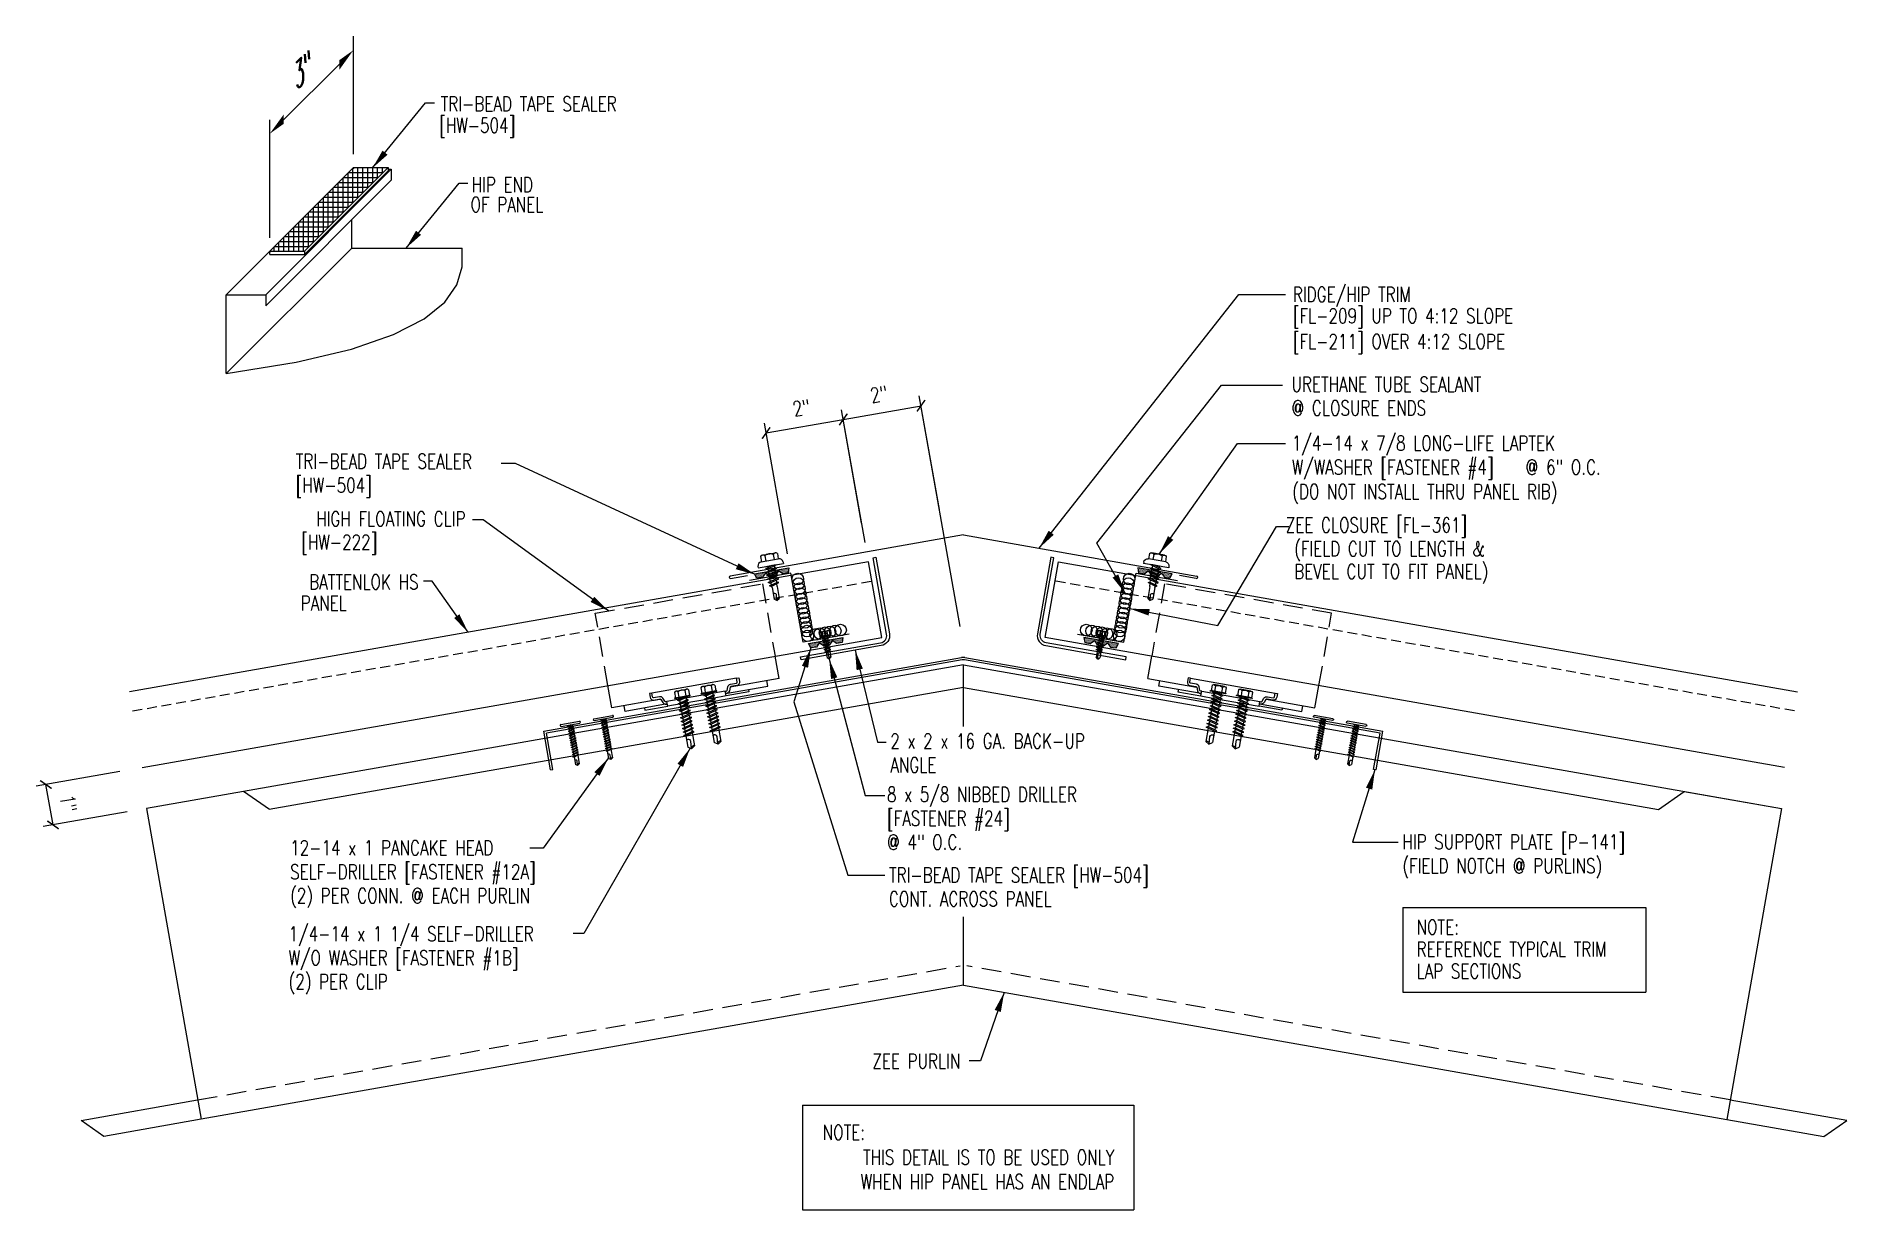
# Model space of a CAD drawing. Header units: inches. Extents: x 0 to 188, y 9 to 98.
# Drawn here: x -0.47 to 45.4, y 8.84 to 38.59 of the extents above; entities outside this region: 3.
import ezdxf
from ezdxf.enums import TextEntityAlignment as Align

# ---------------------------------------------------------------- set-up
doc = ezdxf.new("R2010")
doc.units = ezdxf.units.IN
doc.header["$MEASUREMENT"] = 0
doc.linetypes.add('HIDDEN', pattern=[0.375, 0.25, -0.125])
doc.linetypes.add('HIDDEN2', pattern=[0.1875, 0.125, -0.0625])
for name, color, linetype in [('ANNTEXT', 2, 'Continuous'), ('clip', 5, 'Continuous'), ('CLO', 3, 'Continuous'), ('DIM', 2, 'Continuous'), ('FASTENER', 9, 'Continuous'), ('PANEL', 11, 'Continuous'), ('PURLIN', 1, 'Continuous'), ('SEALANT', 8, 'Continuous'), ('STLA', 12, 'Continuous'), ('TAPE', 8, 'Continuous'), ('TEXT', 2, 'Continuous'), ('TEXT1', 7, 'Continuous'), ('TRIM', 6, 'Continuous')]:
    doc.layers.add(name, color=color, linetype=linetype)
doc.styles.add('DIMTEXT', font='romans.shx', dxfattribs={"width": 0.75})
doc.styles.add('ROMANS', font='ROMANS.SHX', dxfattribs={"width": 0.75, "height": 0.5})
doc.styles.add('TEXT', font='SIMPLEX', dxfattribs={"width": 0.75, "height": 6})
doc.styles.add('TEXT1', font='ROMANS.shx', dxfattribs={"width": 0.75, "height": 0.375})
doc.dimstyles.new('DETAIL', dxfattribs={"dimscale": 4, "dimtxt": 0.375, "dimasz": 0.0625, "dimexe": 0.0625, "dimexo": 0.125, "dimgap": 0.0625, "dimtad": 1, "dimdec": 4, "dimzin": 3, "dimdsep": 46, "dimlunit": 4, "dimtxsty": 'TEXT1', "dimblk": 'ARCHTICK', "dimcen": 0.0625, "dimclrd": 7, "dimclre": 7, "dimclrt": 2, "dimadec": 0, "dimazin": 0, "dimtfac": 0.59375, "dimtdec": 4, "dimtmove": 0, "dimatfit": 3, "dimfxl": 0, "dimfrac": 2, "dimtolj": 1, "dimtzin": 3, "dimarcsym": 0})
doc.dimstyles.new('DETAIL$7', dxfattribs={"dimscale": 4, "dimtxt": 6, "dimasz": 0.125, "dimexe": 0.0625, "dimexo": 0.125, "dimgap": 0.0625, "dimtad": 1, "dimdec": 5, "dimzin": 3, "dimdsep": 46, "dimlunit": 4, "dimtxsty": 'TEXT', "dimblk": 'ARCHTICK', "dimcen": 0.0625, "dimclrd": 7, "dimclre": 7, "dimclrt": 2, "dimadec": 0, "dimazin": 0, "dimtfac": 0.666667, "dimtdec": 5, "dimtmove": 0, "dimatfit": 3, "dimfxl": 0, "dimfrac": 2, "dimtolj": 1, "dimtzin": 3, "dimarcsym": 0})

msp = doc.modelspace()

# ---------------------------------------------------------------- texts
at = {"color": 2, "insert": (0.34468, 19.13856), "char_height": 0.375, "attachment_point": 5, "rotation": 279.992638, "style": 'TEXT1'}
msp.add_mtext('\\A1;1"', dxfattribs=at)
at = {"layer": 'ANNTEXT', "insert": (90.59127, 98.36307), "char_height": 0.72, "attachment_point": 4, "rotation": 10}
msp.add_mtext('\\A1;  ', dxfattribs=at)
at = {"layer": 'ANNTEXT', "char_height": 0.375, "attachment_point": 4, "rotation": 10, "style": 'DIMTEXT'}
for insert in [(187.9874, 70.71853), (188.45838, 70.77477)]:
    msp.add_mtext('\\A1;  ', dxfattribs=dict(at, insert=insert))
at = {"layer": 'TEXT', "style": 'TEXT1', "width": 0.75}
for s, p in [('TRI-BEAD TAPE SEALER', (9.77166, 36.68841)), ('[HW-504]', (9.7353, 36.14493)), ('HIP END ', (10.55699, 34.64042)), ('OF PANEL', (10.53134, 34.13439)), ('RIDGE/HIP TRIM', (31.36237, 31.85935)), ('[FL-209] UP TO 4:12 SLOPE', (31.36237, 31.31445)), ('[FL-211] OVER 4:12 SLOPE', (31.36237, 30.66623)), ('URETHANE TUBE SEALANT', (31.3269, 29.57944, 0)), ('@ CLOSURE ENDS', (31.3269, 28.97944, 0)), ('TRI-BEAD TAPE SEALER', (6.10211, 27.62814)), ('[HW-504]', (6.10211, 27.021)), ('(DO NOT INSTALL THRU PANEL RIB)', (31.34807, 26.85939)), ('  ZEE CLOSURE [FL-361]', (30.79736, 26.01322)), ('(FIELD CUT TO LENGTH &', (31.39514, 25.41222)), ('BEVEL CUT TO FIT PANEL)', (31.39514, 24.83431)), ('2 x 2 x 16 GA. BACK-UP', (21.16448, 20.53742)), ('ANGLE', (21.16448, 19.93027)), ('HIP SUPPORT PLATE [P-141]', (34.13642, 17.98117)), ('TRI-BEAD TAPE SEALER [HW-504]', (21.12958, 17.1415)), ('(FIELD NOTCH @ PURLINS)', (34.13642, 17.37403)), ('CONT. ACROSS PANEL', (21.12958, 16.53436)), ('1/4-14 x 1 1/4 SELF-DRILLER', (5.92221, 15.65186)), ('W/O WASHER [FASTENER #1B]', (5.92221, 15.04472)), ('(2) PER CLIP', (5.92221, 14.43757))]:
    msp.add_text(s, height=0.375, dxfattribs=at).set_placement(p)
for s, p in [('HIGH FLOATING CLIP', (10.40372, 26.17052)), ('[HW-222]', (8.16911, 25.58085)), ('BATTENLOK HS', (9.21453, 24.57003)), ('PANEL', (7.39472, 24.03323)), ('ZEE PURLIN', (22.93767, 12.42308)), ('NOTE:', (20.52377, 10.61812)), ('THIS DETAIL IS TO BE USED ONLY', (26.83742, 9.98617)), ('WHEN HIP PANEL HAS AN ENDLAP', (26.83742, 9.36792))]:
    msp.add_text(s, height=0.375, dxfattribs=at).set_placement(p, align=Align.RIGHT)
at = {"layer": 'TEXT1', "color": 2, "style": 'ROMANS', "oblique": 40, "width": 0.75}
msp.add_text('3"', height=0.5, rotation=45, dxfattribs=at).set_placement((6.11587, 37.2104))

# ---------------------------------------------------------------- blocks, each defined once
blk = doc.blocks.new('_ArchTick')
at = {"color": 0, "linetype": 'ByBlock', "const_width": 0.15}
blk.add_lwpolyline([(-0.5, -0.5), (0.5, 0.5)], dxfattribs=at)
blk = doc.blocks.new('*D13')
at = {"layer": 'DEFPOINTS', "color": 0}
for p in [(19.974, 28.878), (20.611, 25.264), (18.645, 24.979)]:
    blk.add_point(p, dxfattribs=at)
at = {"layer": 'DIM', "color": 7, "lineweight": -2}
for p, q in [((20.525, 25.756), (19.931, 29.124)), ((18.559, 25.471), (17.975, 28.78)), ((18.019, 28.533), (19.974, 28.878))]:
    blk.add_line(p, q, dxfattribs=at)
at = {"layer": 'DIM', "color": 7, "lineweight": -2, "xscale": 0.25, "yscale": 0.25, "zscale": 0.25}
for p, rotation in [((19.974, 28.878), 10), ((18.019, 28.533), 190)]:
    blk.add_blockref('_ArchTick', p, dxfattribs=dict(at, rotation=rotation))
at = {"layer": 'DIM', "color": 2, "insert": (18.913, 29.172), "char_height": 0.375, "attachment_point": 5, "rotation": 10, "style": 'TEXT1'}
blk.add_mtext('\\A1;2"', dxfattribs=at)
blk = doc.blocks.new('sd3')
at = {"layer": 'FASTENER'}
for p, q in [((-0.24, 0.082), (0.24, 0.082)), ((-0.24, 0.037), (0.24, 0.037)), ((-0.078, 0.008), (0.023, 0.037)), ((-0.058, -0.003), (-0.078, 0.008)), ((-0.058, -0.003), (0.08, 0.036)), ((-0.048, 0.037), (-0.048, 0.017)), ((0.05, 0.027), (0.05, -0.016)), ((-0.078, -0.052), (0.06, -0.013)), ((-0.058, -0.064), (-0.078, -0.052)), ((-0.078, -0.112), (0.06, -0.073)), ((-0.058, -0.124), (-0.078, -0.112)), ((-0.078, -0.172), (0.06, -0.133)), ((-0.058, -0.184), (-0.078, -0.172)), ((-0.078, -0.232), (0.06, -0.193)), ((-0.058, -0.244), (-0.078, -0.232)), ((-0.078, -0.292), (0.06, -0.253)), ((-0.058, -0.304), (-0.078, -0.292)), ((-0.078, -0.353), (0.06, -0.313)), ((-0.058, -0.364), (-0.078, -0.353)), ((-0.078, -0.413), (0.06, -0.373)), ((-0.058, -0.424), (-0.078, -0.413)), ((-0.078, -0.473), (0.06, -0.433)), ((-0.058, -0.064), (0.08, -0.024)), ((-0.058, -0.124), (0.08, -0.084)), ((-0.058, -0.184), (0.08, -0.144)), ((-0.058, -0.244), (0.08, -0.204)), ((-0.058, -0.304), (0.08, -0.264)), ((-0.058, -0.364), (0.08, -0.325)), ((-0.058, -0.424), (0.08, -0.385)), ((-0.058, -0.484), (0.08, -0.445)), ((-0.048, -0.001), (-0.048, -0.044)), ((-0.048, -0.061), (-0.048, -0.104)), ((-0.048, -0.121), (-0.048, -0.164)), ((-0.048, -0.181), (-0.048, -0.224)), ((-0.048, -0.241), (-0.048, -0.284)), ((-0.048, -0.301), (-0.048, -0.344)), ((-0.048, -0.361), (-0.048, -0.404)), ((-0.048, -0.421), (-0.048, -0.464)), ((0.05, -0.033), (0.05, -0.076)), ((0.05, -0.093), (0.05, -0.136)), ((0.05, -0.153), (0.05, -0.196)), ((0.05, -0.213), (0.05, -0.256)), ((0.05, -0.273), (0.05, -0.316)), ((0.05, -0.333), (0.05, -0.376)), ((0.05, -0.393), (0.05, -0.436)), ((0.05, -0.453), (0.05, -0.496)), ((0.08, -0.024), (0.06, -0.013)), ((0.08, -0.084), (0.06, -0.073)), ((0.08, -0.144), (0.06, -0.133)), ((0.08, -0.204), (0.06, -0.193)), ((0.08, -0.264), (0.06, -0.253)), ((0.08, -0.325), (0.06, -0.313)), ((0.08, -0.385), (0.06, -0.373)), ((0.08, -0.445), (0.06, -0.433)), ((-0.058, -0.484), (-0.078, -0.473)), ((-0.078, -0.533), (0.06, -0.493)), ((-0.058, -0.544), (-0.078, -0.533)), ((-0.078, -0.593), (0.06, -0.553)), ((-0.058, -0.604), (-0.078, -0.593)), ((-0.078, -0.653), (0.06, -0.614)), ((-0.058, -0.664), (-0.078, -0.653)), ((-0.078, -0.713), (0.06, -0.674)), ((-0.058, -0.724), (-0.078, -0.713)), ((-0.078, -0.773), (0.06, -0.734)), ((-0.058, -0.785), (-0.078, -0.773)), ((-0.058, -0.544), (0.08, -0.505)), ((-0.058, -0.604), (0.08, -0.565)), ((-0.058, -0.664), (0.08, -0.625)), ((-0.058, -0.724), (0.08, -0.685)), ((-0.058, -0.785), (0.08, -0.745)), ((-0.048, -0.481), (-0.048, -0.524)), ((-0.048, -0.541), (-0.048, -0.584)), ((-0.048, -0.601), (-0.048, -0.644)), ((-0.048, -0.662), (-0.048, -0.704)), ((-0.048, -0.722), (-0.048, -0.765)), ((-0.048, -0.782), (-0.048, -0.977)), ((0, -1.003), (0.009, -0.896)), ((0.05, -0.513), (0.05, -0.556)), ((0.05, -0.573), (0.05, -0.616)), ((0.05, -0.634), (0.05, -0.676)), ((0.05, -0.694), (0.05, -0.737)), ((0.05, -0.754), (0.05, -0.977)), ((0.08, -0.505), (0.06, -0.493)), ((0.08, -0.565), (0.06, -0.553)), ((0.08, -0.625), (0.06, -0.614)), ((0.08, -0.685), (0.06, -0.674)), ((0.08, -0.745), (0.06, -0.734)), ((0.001, -1.011), (-0.048, -0.977)), ((0.001, -1.011), (0.05, -0.977))]:
    blk.add_line(p, q, dxfattribs=at)
for centre, radius, start, end in [((-0.238, 0.06), 0.0227, 94.6639, 265.3361), ((0.238, 0.06), 0.0227, 274.6639, 85.3361), ((-0.025, -0.903), 0.0349, 11.1445, 130.906), ((0.032, -1.003), 0.032, 55.4585, 194.8454)]:
    blk.add_arc(centre, radius, start, end, dxfattribs=at)
blk = doc.blocks.new('*X8')
at = {"color": 0}
for p, q in [((-0.434, 0.135), (-0.434, 0.135)), ((-0.434, 0.123), (-0.434, 0.123)), ((-0.422, 0.141), (-0.422, 0.141)), ((-0.422, 0.129), (-0.422, 0.129)), ((-0.422, 0.117), (-0.422, 0.117)), ((-0.422, 0.105), (-0.422, 0.105)), ((-0.422, 0.094), (-0.422, 0.094)), ((-0.422, 0.082), (-0.422, 0.082)), ((-0.41, 0.135), (-0.41, 0.135)), ((-0.41, 0.123), (-0.41, 0.123)), ((-0.41, 0.111), (-0.41, 0.111)), ((-0.41, 0.1), (-0.41, 0.1)), ((-0.41, 0.088), (-0.41, 0.088)), ((-0.41, 0.076), (-0.41, 0.076)), ((-0.41, 0.064), (-0.41, 0.064)), ((-0.41, 0.053), (-0.41, 0.053)), ((-0.41, 0.041), (-0.41, 0.041)), ((-0.398, 0.141), (-0.398, 0.141)), ((-0.398, 0.129), (-0.398, 0.129)), ((-0.398, 0.117), (-0.398, 0.117)), ((-0.398, 0.105), (-0.398, 0.105)), ((-0.398, 0.094), (-0.398, 0.094)), ((-0.398, 0.082), (-0.398, 0.082)), ((-0.398, 0.07), (-0.398, 0.07)), ((-0.398, 0.059), (-0.398, 0.059)), ((-0.398, 0.047), (-0.398, 0.047)), ((-0.398, 0.035), (-0.398, 0.035)), ((-0.398, 0.023), (-0.398, 0.023)), ((-0.387, 0.135), (-0.387, 0.135)), ((-0.387, 0.123), (-0.387, 0.123)), ((-0.387, 0.111), (-0.387, 0.111)), ((-0.387, 0.1), (-0.387, 0.1)), ((-0.387, 0.088), (-0.387, 0.088)), ((-0.387, 0.076), (-0.387, 0.076)), ((-0.387, 0.064), (-0.387, 0.064)), ((-0.387, 0.053), (-0.387, 0.053)), ((-0.387, 0.041), (-0.387, 0.041)), ((-0.387, 0.029), (-0.387, 0.029)), ((-0.375, 0.141), (-0.375, 0.141)), ((-0.375, 0.129), (-0.375, 0.129)), ((-0.375, 0.117), (-0.375, 0.117)), ((-0.375, 0.105), (-0.375, 0.105)), ((-0.375, 0.094), (-0.375, 0.094)), ((-0.375, 0.082), (-0.375, 0.082)), ((-0.375, 0.07), (-0.375, 0.07)), ((-0.375, 0.059), (-0.375, 0.059)), ((-0.375, 0.047), (-0.375, 0.047)), ((-0.375, 0.035), (-0.375, 0.035)), ((-0.375, 0.023), (-0.375, 0.023)), ((-0.363, 0.135), (-0.363, 0.135)), ((-0.363, 0.123), (-0.363, 0.123)), ((-0.363, 0.111), (-0.363, 0.111)), ((-0.363, 0.1), (-0.363, 0.1)), ((-0.363, 0.088), (-0.363, 0.088)), ((-0.363, 0.076), (-0.363, 0.076)), ((-0.363, 0.064), (-0.363, 0.064)), ((-0.363, 0.053), (-0.363, 0.053)), ((-0.363, 0.041), (-0.363, 0.041)), ((-0.363, 0.029), (-0.363, 0.029)), ((-0.352, 0.141), (-0.352, 0.141)), ((-0.352, 0.129), (-0.352, 0.129)), ((-0.352, 0.117), (-0.352, 0.117)), ((-0.352, 0.105), (-0.352, 0.105)), ((-0.352, 0.094), (-0.352, 0.094)), ((-0.352, 0.082), (-0.352, 0.082)), ((-0.352, 0.07), (-0.352, 0.07)), ((-0.352, 0.059), (-0.352, 0.059)), ((-0.352, 0.047), (-0.352, 0.047)), ((-0.352, 0.035), (-0.352, 0.035)), ((-0.352, 0.023), (-0.352, 0.023)), ((-0.34, 0.135), (-0.34, 0.135)), ((-0.34, 0.123), (-0.34, 0.123)), ((-0.34, 0.111), (-0.34, 0.111)), ((-0.34, 0.1), (-0.34, 0.1)), ((-0.34, 0.088), (-0.34, 0.088)), ((-0.34, 0.076), (-0.34, 0.076)), ((-0.34, 0.064), (-0.34, 0.064)), ((-0.34, 0.053), (-0.34, 0.053)), ((-0.34, 0.041), (-0.34, 0.041)), ((-0.34, 0.029), (-0.34, 0.029)), ((-0.328, 0.141), (-0.328, 0.141)), ((-0.328, 0.129), (-0.328, 0.129)), ((-0.328, 0.117), (-0.328, 0.117)), ((-0.328, 0.105), (-0.328, 0.105)), ((-0.328, 0.094), (-0.328, 0.094)), ((-0.328, 0.082), (-0.328, 0.082)), ((-0.328, 0.07), (-0.328, 0.07)), ((-0.328, 0.059), (-0.328, 0.059)), ((-0.328, 0.047), (-0.328, 0.047)), ((-0.328, 0.035), (-0.328, 0.035)), ((-0.328, 0.023), (-0.328, 0.023)), ((-0.316, 0.135), (-0.316, 0.135)), ((-0.316, 0.123), (-0.316, 0.123)), ((-0.316, 0.111), (-0.316, 0.111)), ((-0.316, 0.1), (-0.316, 0.1)), ((-0.316, 0.088), (-0.316, 0.088)), ((-0.316, 0.076), (-0.316, 0.076)), ((-0.316, 0.064), (-0.316, 0.064)), ((-0.316, 0.053), (-0.316, 0.053)), ((-0.316, 0.041), (-0.316, 0.041)), ((-0.316, 0.029), (-0.316, 0.029)), ((-0.305, 0.141), (-0.305, 0.141)), ((-0.305, 0.129), (-0.305, 0.129)), ((-0.305, 0.117), (-0.305, 0.117)), ((-0.305, 0.105), (-0.305, 0.105)), ((-0.305, 0.094), (-0.305, 0.094)), ((-0.305, 0.082), (-0.305, 0.082)), ((-0.305, 0.07), (-0.305, 0.07)), ((-0.305, 0.059), (-0.305, 0.059)), ((-0.305, 0.047), (-0.305, 0.047)), ((-0.305, 0.035), (-0.305, 0.035)), ((-0.305, 0.023), (-0.305, 0.023)), ((-0.293, 0.135), (-0.293, 0.135)), ((-0.293, 0.123), (-0.293, 0.123)), ((-0.293, 0.111), (-0.293, 0.111)), ((-0.293, 0.1), (-0.293, 0.1)), ((-0.293, 0.088), (-0.293, 0.088)), ((-0.293, 0.076), (-0.293, 0.076)), ((-0.293, 0.064), (-0.293, 0.064)), ((-0.293, 0.053), (-0.293, 0.053)), ((-0.293, 0.041), (-0.293, 0.041)), ((-0.293, 0.029), (-0.293, 0.029)), ((-0.281, 0.141), (-0.281, 0.141)), ((-0.281, 0.129), (-0.281, 0.129)), ((-0.281, 0.117), (-0.281, 0.117)), ((-0.281, 0.105), (-0.281, 0.105)), ((-0.281, 0.094), (-0.281, 0.094)), ((-0.281, 0.082), (-0.281, 0.082)), ((-0.281, 0.07), (-0.281, 0.07)), ((-0.281, 0.059), (-0.281, 0.059)), ((-0.281, 0.047), (-0.281, 0.047)), ((-0.281, 0.035), (-0.281, 0.035)), ((-0.281, 0.023), (-0.281, 0.023)), ((-0.27, 0.135), (-0.27, 0.135)), ((-0.27, 0.123), (-0.27, 0.123)), ((-0.27, 0.111), (-0.27, 0.111)), ((-0.27, 0.1), (-0.27, 0.1)), ((-0.27, 0.088), (-0.27, 0.088)), ((-0.27, 0.076), (-0.27, 0.076)), ((-0.27, 0.064), (-0.27, 0.064)), ((-0.27, 0.053), (-0.27, 0.053)), ((-0.27, 0.041), (-0.27, 0.041)), ((-0.27, 0.029), (-0.27, 0.029)), ((-0.258, 0.141), (-0.258, 0.141)), ((-0.258, 0.129), (-0.258, 0.129)), ((-0.258, 0.117), (-0.258, 0.117)), ((-0.258, 0.105), (-0.258, 0.105)), ((-0.258, 0.094), (-0.258, 0.094)), ((-0.258, 0.082), (-0.258, 0.082)), ((-0.258, 0.07), (-0.258, 0.07)), ((-0.258, 0.059), (-0.258, 0.059)), ((-0.258, 0.047), (-0.258, 0.047)), ((-0.258, 0.035), (-0.258, 0.035)), ((-0.258, 0.023), (-0.258, 0.023)), ((-0.246, 0.135), (-0.246, 0.135)), ((-0.246, 0.123), (-0.246, 0.123)), ((-0.246, 0.111), (-0.246, 0.111)), ((-0.246, 0.1), (-0.246, 0.1)), ((-0.246, 0.088), (-0.246, 0.088)), ((-0.246, 0.076), (-0.246, 0.076)), ((-0.246, 0.064), (-0.246, 0.064)), ((-0.246, 0.053), (-0.246, 0.053)), ((-0.246, 0.041), (-0.246, 0.041)), ((-0.234, 0.141), (-0.234, 0.141)), ((-0.234, 0.129), (-0.234, 0.129)), ((-0.234, 0.117), (-0.234, 0.117)), ((-0.234, 0.105), (-0.234, 0.105)), ((-0.234, 0.094), (-0.234, 0.094)), ((-0.234, 0.082), (-0.234, 0.082)), ((-0.234, 0.07), (-0.234, 0.07)), ((-0.234, 0.059), (-0.234, 0.059)), ((-0.234, 0.047), (-0.234, 0.047)), ((-0.223, 0.135), (-0.223, 0.135)), ((-0.223, 0.123), (-0.223, 0.123)), ((-0.223, 0.111), (-0.223, 0.111)), ((-0.223, 0.1), (-0.223, 0.1)), ((-0.223, 0.088), (-0.223, 0.088)), ((-0.223, 0.076), (-0.223, 0.076)), ((-0.223, 0.064), (-0.223, 0.064)), ((-0.211, 0.141), (-0.211, 0.141)), ((-0.211, 0.129), (-0.211, 0.129)), ((-0.211, 0.117), (-0.211, 0.117)), ((-0.211, 0.105), (-0.211, 0.105)), ((-0.211, 0.094), (-0.211, 0.094)), ((-0.211, 0.082), (-0.211, 0.082)), ((-0.211, 0.07), (-0.211, 0.07)), ((-0.199, 0.135), (-0.199, 0.135)), ((-0.199, 0.123), (-0.199, 0.123)), ((-0.199, 0.111), (-0.199, 0.111)), ((-0.199, 0.1), (-0.199, 0.1)), ((-0.199, 0.088), (-0.199, 0.088)), ((-0.188, 0.141), (-0.188, 0.141)), ((-0.188, 0.129), (-0.188, 0.129)), ((-0.188, 0.117), (-0.188, 0.117)), ((-0.188, 0.105), (-0.188, 0.105)), ((-0.188, 0.094), (-0.188, 0.094)), ((-0.176, 0.135), (-0.176, 0.135)), ((-0.176, 0.123), (-0.176, 0.123)), ((-0.176, 0.111), (-0.176, 0.111)), ((-0.164, 0.141), (-0.164, 0.141)), ((-0.164, 0.129), (-0.164, 0.129)), ((-0.164, 0.117), (-0.164, 0.117)), ((-0.164, 0.105), (-0.164, 0.105)), ((-0.152, 0.135), (-0.152, 0.135)), ((-0.152, 0.123), (-0.152, 0.123)), ((-0.152, 0.111), (-0.152, 0.111)), ((-0.152, 0.1), (-0.152, 0.1)), ((-0.141, 0.141), (-0.141, 0.141)), ((-0.141, 0.129), (-0.141, 0.129)), ((-0.141, 0.117), (-0.141, 0.117)), ((-0.141, 0.105), (-0.141, 0.105)), ((-0.141, 0.094), (-0.141, 0.094)), ((-0.141, 0.082), (-0.141, 0.082)), ((-0.129, 0.135), (-0.129, 0.135)), ((-0.129, 0.123), (-0.129, 0.123)), ((-0.129, 0.111), (-0.129, 0.111)), ((-0.129, 0.1), (-0.129, 0.1)), ((-0.129, 0.088), (-0.129, 0.088)), ((-0.129, 0.076), (-0.129, 0.076)), ((-0.117, 0.141), (-0.117, 0.141)), ((-0.117, 0.129), (-0.117, 0.129)), ((-0.117, 0.117), (-0.117, 0.117)), ((-0.117, 0.105), (-0.117, 0.105)), ((-0.117, 0.094), (-0.117, 0.094)), ((-0.117, 0.082), (-0.117, 0.082)), ((-0.117, 0.07), (-0.117, 0.07)), ((-0.117, 0.059), (-0.117, 0.059)), ((-0.105, 0.135), (-0.105, 0.135)), ((-0.105, 0.123), (-0.105, 0.123)), ((-0.105, 0.111), (-0.105, 0.111)), ((-0.105, 0.1), (-0.105, 0.1)), ((-0.105, 0.088), (-0.105, 0.088)), ((-0.105, 0.076), (-0.105, 0.076)), ((-0.105, 0.064), (-0.105, 0.064)), ((-0.105, 0.053), (-0.105, 0.053)), ((-0.094, 0.141), (-0.094, 0.141)), ((-0.094, 0.129), (-0.094, 0.129)), ((-0.094, 0.117), (-0.094, 0.117)), ((-0.094, 0.105), (-0.094, 0.105)), ((-0.094, 0.094), (-0.094, 0.094)), ((-0.094, 0.082), (-0.094, 0.082)), ((-0.094, 0.07), (-0.094, 0.07)), ((-0.094, 0.059), (-0.094, 0.059)), ((-0.094, 0.047), (-0.094, 0.047)), ((-0.094, 0.035), (-0.094, 0.035)), ((-0.082, 0.135), (-0.082, 0.135)), ((-0.082, 0.123), (-0.082, 0.123)), ((-0.082, 0.111), (-0.082, 0.111)), ((-0.082, 0.1), (-0.082, 0.1)), ((-0.082, 0.088), (-0.082, 0.088)), ((-0.082, 0.076), (-0.082, 0.076)), ((-0.082, 0.064), (-0.082, 0.064)), ((-0.082, 0.053), (-0.082, 0.053)), ((-0.082, 0.041), (-0.082, 0.041)), ((-0.082, 0.029), (-0.082, 0.029)), ((-0.07, 0.141), (-0.07, 0.141)), ((-0.07, 0.129), (-0.07, 0.129)), ((-0.07, 0.117), (-0.07, 0.117)), ((-0.07, 0.105), (-0.07, 0.105)), ((-0.07, 0.094), (-0.07, 0.094)), ((-0.07, 0.082), (-0.07, 0.082)), ((-0.07, 0.07), (-0.07, 0.07)), ((-0.07, 0.059), (-0.07, 0.059)), ((-0.07, 0.047), (-0.07, 0.047)), ((-0.07, 0.035), (-0.07, 0.035)), ((-0.07, 0.023), (-0.07, 0.023)), ((-0.059, 0.135), (-0.059, 0.135)), ((-0.059, 0.123), (-0.059, 0.123)), ((-0.059, 0.111), (-0.059, 0.111)), ((-0.059, 0.1), (-0.059, 0.1)), ((-0.059, 0.088), (-0.059, 0.088)), ((-0.059, 0.076), (-0.059, 0.076)), ((-0.059, 0.064), (-0.059, 0.064)), ((-0.059, 0.053), (-0.059, 0.053)), ((-0.059, 0.041), (-0.059, 0.041)), ((-0.059, 0.029), (-0.059, 0.029)), ((-0.047, 0.141), (-0.047, 0.141)), ((-0.047, 0.129), (-0.047, 0.129)), ((-0.047, 0.117), (-0.047, 0.117)), ((-0.047, 0.105), (-0.047, 0.105)), ((-0.047, 0.094), (-0.047, 0.094)), ((-0.047, 0.082), (-0.047, 0.082)), ((-0.047, 0.07), (-0.047, 0.07)), ((-0.047, 0.059), (-0.047, 0.059)), ((-0.047, 0.047), (-0.047, 0.047)), ((-0.047, 0.035), (-0.047, 0.035)), ((-0.047, 0.023), (-0.047, 0.023)), ((-0.035, 0.135), (-0.035, 0.135)), ((-0.035, 0.123), (-0.035, 0.123)), ((-0.035, 0.111), (-0.035, 0.111)), ((-0.035, 0.1), (-0.035, 0.1)), ((-0.035, 0.088), (-0.035, 0.088)), ((-0.035, 0.076), (-0.035, 0.076)), ((-0.035, 0.064), (-0.035, 0.064)), ((-0.035, 0.053), (-0.035, 0.053)), ((-0.035, 0.041), (-0.035, 0.041)), ((-0.035, 0.029), (-0.035, 0.029)), ((-0.023, 0.141), (-0.023, 0.141)), ((-0.023, 0.129), (-0.023, 0.129)), ((-0.023, 0.117), (-0.023, 0.117)), ((-0.023, 0.105), (-0.023, 0.105)), ((-0.023, 0.094), (-0.023, 0.094)), ((-0.023, 0.082), (-0.023, 0.082)), ((-0.023, 0.07), (-0.023, 0.07)), ((-0.023, 0.059), (-0.023, 0.059)), ((-0.023, 0.047), (-0.023, 0.047)), ((-0.023, 0.035), (-0.023, 0.035)), ((-0.023, 0.023), (-0.023, 0.023)), ((-0.012, 0.135), (-0.012, 0.135)), ((-0.012, 0.123), (-0.012, 0.123)), ((-0.012, 0.111), (-0.012, 0.111)), ((-0.012, 0.1), (-0.012, 0.1)), ((-0.012, 0.088), (-0.012, 0.088)), ((-0.012, 0.076), (-0.012, 0.076)), ((-0.012, 0.064), (-0.012, 0.064)), ((-0.012, 0.053), (-0.012, 0.053)), ((-0.012, 0.041), (-0.012, 0.041)), ((-0.012, 0.029), (-0.012, 0.029)), ((0, 0.141), (0, 0.141)), ((0, 0.129), (0, 0.129)), ((0, 0.117), (0, 0.117)), ((0, 0.105), (0, 0.105)), ((0, 0.094), (0, 0.094)), ((0, 0.082), (0, 0.082)), ((0, 0.07), (0, 0.07)), ((0, 0.059), (0, 0.059)), ((0, 0.047), (0, 0.047)), ((0, 0.035), (0, 0.035)), ((0, 0.023), (0, 0.023)), ((0.012, 0.135), (0.012, 0.135)), ((0.012, 0.123), (0.012, 0.123)), ((0.012, 0.111), (0.012, 0.111)), ((0.012, 0.1), (0.012, 0.1)), ((0.012, 0.088), (0.012, 0.088)), ((0.012, 0.076), (0.012, 0.076)), ((0.012, 0.064), (0.012, 0.064)), ((0.012, 0.053), (0.012, 0.053)), ((0.012, 0.041), (0.012, 0.041)), ((0.012, 0.029), (0.012, 0.029)), ((0.023, 0.141), (0.023, 0.141)), ((0.023, 0.129), (0.023, 0.129)), ((0.023, 0.117), (0.023, 0.117)), ((0.023, 0.105), (0.023, 0.105)), ((0.023, 0.094), (0.023, 0.094)), ((0.023, 0.082), (0.023, 0.082)), ((0.023, 0.07), (0.023, 0.07)), ((0.023, 0.059), (0.023, 0.059)), ((0.023, 0.047), (0.023, 0.047)), ((0.023, 0.035), (0.023, 0.035)), ((0.023, 0.023), (0.023, 0.023)), ((0.035, 0.135), (0.035, 0.135)), ((0.035, 0.123), (0.035, 0.123)), ((0.035, 0.111), (0.035, 0.111)), ((0.035, 0.1), (0.035, 0.1)), ((0.035, 0.088), (0.035, 0.088)), ((0.035, 0.076), (0.035, 0.076)), ((0.035, 0.064), (0.035, 0.064)), ((0.035, 0.053), (0.035, 0.053)), ((0.035, 0.041), (0.035, 0.041)), ((0.035, 0.029), (0.035, 0.029)), ((0.047, 0.141), (0.047, 0.141)), ((0.047, 0.129), (0.047, 0.129)), ((0.047, 0.117), (0.047, 0.117)), ((0.047, 0.105), (0.047, 0.105)), ((0.047, 0.094), (0.047, 0.094)), ((0.047, 0.082), (0.047, 0.082)), ((0.047, 0.07), (0.047, 0.07)), ((0.047, 0.059), (0.047, 0.059)), ((0.047, 0.047), (0.047, 0.047)), ((0.047, 0.035), (0.047, 0.035)), ((0.047, 0.023), (0.047, 0.023)), ((0.059, 0.135), (0.059, 0.135)), ((0.059, 0.123), (0.059, 0.123)), ((0.059, 0.111), (0.059, 0.111)), ((0.059, 0.1), (0.059, 0.1)), ((0.059, 0.088), (0.059, 0.088)), ((0.059, 0.076), (0.059, 0.076)), ((0.059, 0.064), (0.059, 0.064)), ((0.059, 0.053), (0.059, 0.053)), ((0.059, 0.041), (0.059, 0.041)), ((0.059, 0.029), (0.059, 0.029)), ((0.07, 0.141), (0.07, 0.141)), ((0.07, 0.129), (0.07, 0.129)), ((0.07, 0.117), (0.07, 0.117)), ((0.07, 0.105), (0.07, 0.105)), ((0.07, 0.094), (0.07, 0.094)), ((0.07, 0.082), (0.07, 0.082)), ((0.07, 0.07), (0.07, 0.07)), ((0.07, 0.059), (0.07, 0.059)), ((0.07, 0.047), (0.07, 0.047)), ((0.07, 0.035), (0.07, 0.035)), ((0.07, 0.023), (0.07, 0.023)), ((0.082, 0.135), (0.082, 0.135)), ((0.082, 0.123), (0.082, 0.123)), ((0.082, 0.111), (0.082, 0.111)), ((0.082, 0.1), (0.082, 0.1)), ((0.082, 0.088), (0.082, 0.088)), ((0.082, 0.076), (0.082, 0.076)), ((0.082, 0.064), (0.082, 0.064)), ((0.082, 0.053), (0.082, 0.053)), ((0.082, 0.041), (0.082, 0.041)), ((0.082, 0.029), (0.082, 0.029)), ((0.094, 0.141), (0.094, 0.141)), ((0.094, 0.129), (0.094, 0.129)), ((0.094, 0.117), (0.094, 0.117)), ((0.094, 0.105), (0.094, 0.105)), ((0.094, 0.094), (0.094, 0.094)), ((0.094, 0.082), (0.094, 0.082)), ((0.094, 0.07), (0.094, 0.07)), ((0.094, 0.059), (0.094, 0.059)), ((0.094, 0.047), (0.094, 0.047)), ((0.094, 0.035), (0.094, 0.035)), ((0.105, 0.135), (0.105, 0.135)), ((0.105, 0.123), (0.105, 0.123)), ((0.105, 0.111), (0.105, 0.111)), ((0.105, 0.1), (0.105, 0.1)), ((0.105, 0.088), (0.105, 0.088)), ((0.105, 0.076), (0.105, 0.076)), ((0.105, 0.064), (0.105, 0.064)), ((0.105, 0.053), (0.105, 0.053)), ((0.117, 0.141), (0.117, 0.141)), ((0.117, 0.129), (0.117, 0.129)), ((0.117, 0.117), (0.117, 0.117)), ((0.117, 0.105), (0.117, 0.105)), ((0.117, 0.094), (0.117, 0.094)), ((0.117, 0.082), (0.117, 0.082)), ((0.117, 0.07), (0.117, 0.07)), ((0.117, 0.059), (0.117, 0.059)), ((0.129, 0.135), (0.129, 0.135)), ((0.129, 0.123), (0.129, 0.123)), ((0.129, 0.111), (0.129, 0.111)), ((0.129, 0.1), (0.129, 0.1)), ((0.129, 0.088), (0.129, 0.088)), ((0.129, 0.076), (0.129, 0.076)), ((0.141, 0.141), (0.141, 0.141)), ((0.141, 0.129), (0.141, 0.129)), ((0.141, 0.117), (0.141, 0.117)), ((0.141, 0.105), (0.141, 0.105)), ((0.141, 0.094), (0.141, 0.094)), ((0.141, 0.082), (0.141, 0.082)), ((0.152, 0.135), (0.152, 0.135)), ((0.152, 0.123), (0.152, 0.123)), ((0.152, 0.111), (0.152, 0.111)), ((0.152, 0.1), (0.152, 0.1)), ((0.164, 0.141), (0.164, 0.141)), ((0.164, 0.129), (0.164, 0.129)), ((0.164, 0.117), (0.164, 0.117)), ((0.164, 0.105), (0.164, 0.105)), ((0.176, 0.135), (0.176, 0.135)), ((0.176, 0.123), (0.176, 0.123)), ((0.176, 0.111), (0.176, 0.111)), ((0.188, 0.141), (0.188, 0.141)), ((0.188, 0.129), (0.188, 0.129)), ((0.188, 0.117), (0.188, 0.117)), ((0.188, 0.105), (0.188, 0.105)), ((0.188, 0.094), (0.188, 0.094)), ((0.199, 0.135), (0.199, 0.135)), ((0.199, 0.123), (0.199, 0.123)), ((0.199, 0.111), (0.199, 0.111)), ((0.199, 0.1), (0.199, 0.1)), ((0.199, 0.088), (0.199, 0.088)), ((0.211, 0.141), (0.211, 0.141)), ((0.211, 0.129), (0.211, 0.129)), ((0.211, 0.117), (0.211, 0.117)), ((0.211, 0.105), (0.211, 0.105)), ((0.211, 0.094), (0.211, 0.094)), ((0.211, 0.082), (0.211, 0.082)), ((0.211, 0.07), (0.211, 0.07)), ((0.223, 0.135), (0.223, 0.135)), ((0.223, 0.123), (0.223, 0.123)), ((0.223, 0.111), (0.223, 0.111)), ((0.223, 0.1), (0.223, 0.1)), ((0.223, 0.088), (0.223, 0.088)), ((0.223, 0.076), (0.223, 0.076)), ((0.223, 0.064), (0.223, 0.064)), ((0.234, 0.141), (0.234, 0.141)), ((0.234, 0.129), (0.234, 0.129)), ((0.234, 0.117), (0.234, 0.117)), ((0.234, 0.105), (0.234, 0.105)), ((0.234, 0.094), (0.234, 0.094)), ((0.234, 0.082), (0.234, 0.082)), ((0.234, 0.07), (0.234, 0.07)), ((0.234, 0.059), (0.234, 0.059)), ((0.234, 0.047), (0.234, 0.047)), ((0.246, 0.135), (0.246, 0.135)), ((0.246, 0.123), (0.246, 0.123)), ((0.246, 0.111), (0.246, 0.111)), ((0.246, 0.1), (0.246, 0.1)), ((0.246, 0.088), (0.246, 0.088)), ((0.246, 0.076), (0.246, 0.076)), ((0.246, 0.064), (0.246, 0.064)), ((0.246, 0.053), (0.246, 0.053)), ((0.246, 0.041), (0.246, 0.041)), ((0.258, 0.141), (0.258, 0.141)), ((0.258, 0.129), (0.258, 0.129)), ((0.258, 0.117), (0.258, 0.117)), ((0.258, 0.105), (0.258, 0.105)), ((0.258, 0.094), (0.258, 0.094)), ((0.258, 0.082), (0.258, 0.082)), ((0.258, 0.07), (0.258, 0.07)), ((0.258, 0.059), (0.258, 0.059)), ((0.258, 0.047), (0.258, 0.047)), ((0.258, 0.035), (0.258, 0.035)), ((0.258, 0.023), (0.258, 0.023)), ((0.27, 0.135), (0.27, 0.135)), ((0.27, 0.123), (0.27, 0.123)), ((0.27, 0.111), (0.27, 0.111)), ((0.27, 0.1), (0.27, 0.1)), ((0.27, 0.088), (0.27, 0.088)), ((0.27, 0.076), (0.27, 0.076)), ((0.27, 0.064), (0.27, 0.064)), ((0.27, 0.053), (0.27, 0.053)), ((0.27, 0.041), (0.27, 0.041)), ((0.27, 0.029), (0.27, 0.029)), ((0.281, 0.141), (0.281, 0.141)), ((0.281, 0.129), (0.281, 0.129)), ((0.281, 0.117), (0.281, 0.117)), ((0.281, 0.105), (0.281, 0.105)), ((0.281, 0.094), (0.281, 0.094)), ((0.281, 0.082), (0.281, 0.082)), ((0.281, 0.07), (0.281, 0.07)), ((0.281, 0.059), (0.281, 0.059)), ((0.281, 0.047), (0.281, 0.047)), ((0.281, 0.035), (0.281, 0.035)), ((0.281, 0.023), (0.281, 0.023)), ((0.293, 0.135), (0.293, 0.135)), ((0.293, 0.123), (0.293, 0.123)), ((0.293, 0.111), (0.293, 0.111)), ((0.293, 0.1), (0.293, 0.1)), ((0.293, 0.088), (0.293, 0.088)), ((0.293, 0.076), (0.293, 0.076)), ((0.293, 0.064), (0.293, 0.064)), ((0.293, 0.053), (0.293, 0.053)), ((0.293, 0.041), (0.293, 0.041)), ((0.293, 0.029), (0.293, 0.029)), ((0.305, 0.141), (0.305, 0.141)), ((0.305, 0.129), (0.305, 0.129)), ((0.305, 0.117), (0.305, 0.117)), ((0.305, 0.105), (0.305, 0.105)), ((0.305, 0.094), (0.305, 0.094)), ((0.305, 0.082), (0.305, 0.082)), ((0.305, 0.07), (0.305, 0.07)), ((0.305, 0.059), (0.305, 0.059)), ((0.305, 0.047), (0.305, 0.047)), ((0.305, 0.035), (0.305, 0.035)), ((0.305, 0.023), (0.305, 0.023)), ((0.316, 0.135), (0.316, 0.135)), ((0.316, 0.123), (0.316, 0.123)), ((0.316, 0.111), (0.316, 0.111)), ((0.316, 0.1), (0.316, 0.1)), ((0.316, 0.088), (0.316, 0.088)), ((0.316, 0.076), (0.316, 0.076)), ((0.316, 0.064), (0.316, 0.064)), ((0.316, 0.053), (0.316, 0.053)), ((0.316, 0.041), (0.316, 0.041)), ((0.316, 0.029), (0.316, 0.029)), ((0.328, 0.141), (0.328, 0.141)), ((0.328, 0.129), (0.328, 0.129)), ((0.328, 0.117), (0.328, 0.117)), ((0.328, 0.105), (0.328, 0.105)), ((0.328, 0.094), (0.328, 0.094)), ((0.328, 0.082), (0.328, 0.082)), ((0.328, 0.07), (0.328, 0.07)), ((0.328, 0.059), (0.328, 0.059)), ((0.328, 0.047), (0.328, 0.047)), ((0.328, 0.035), (0.328, 0.035)), ((0.328, 0.023), (0.328, 0.023)), ((0.34, 0.135), (0.34, 0.135)), ((0.34, 0.123), (0.34, 0.123)), ((0.34, 0.111), (0.34, 0.111)), ((0.34, 0.1), (0.34, 0.1)), ((0.34, 0.088), (0.34, 0.088)), ((0.34, 0.076), (0.34, 0.076)), ((0.34, 0.064), (0.34, 0.064)), ((0.34, 0.053), (0.34, 0.053)), ((0.34, 0.041), (0.34, 0.041)), ((0.34, 0.029), (0.34, 0.029)), ((0.352, 0.141), (0.352, 0.141)), ((0.352, 0.129), (0.352, 0.129)), ((0.352, 0.117), (0.352, 0.117)), ((0.352, 0.105), (0.352, 0.105)), ((0.352, 0.094), (0.352, 0.094)), ((0.352, 0.082), (0.352, 0.082)), ((0.352, 0.07), (0.352, 0.07)), ((0.352, 0.059), (0.352, 0.059)), ((0.352, 0.047), (0.352, 0.047)), ((0.352, 0.035), (0.352, 0.035)), ((0.352, 0.023), (0.352, 0.023)), ((0.363, 0.135), (0.363, 0.135)), ((0.363, 0.123), (0.363, 0.123)), ((0.363, 0.111), (0.363, 0.111)), ((0.363, 0.1), (0.363, 0.1)), ((0.363, 0.088), (0.363, 0.088)), ((0.363, 0.076), (0.363, 0.076)), ((0.363, 0.064), (0.363, 0.064)), ((0.363, 0.053), (0.363, 0.053)), ((0.363, 0.041), (0.363, 0.041)), ((0.363, 0.029), (0.363, 0.029)), ((0.375, 0.141), (0.375, 0.141)), ((0.375, 0.129), (0.375, 0.129)), ((0.375, 0.117), (0.375, 0.117)), ((0.375, 0.105), (0.375, 0.105)), ((0.375, 0.094), (0.375, 0.094)), ((0.375, 0.082), (0.375, 0.082)), ((0.375, 0.07), (0.375, 0.07)), ((0.375, 0.059), (0.375, 0.059)), ((0.375, 0.047), (0.375, 0.047)), ((0.375, 0.035), (0.375, 0.035)), ((0.375, 0.023), (0.375, 0.023)), ((0.387, 0.135), (0.387, 0.135)), ((0.387, 0.123), (0.387, 0.123)), ((0.387, 0.111), (0.387, 0.111)), ((0.387, 0.1), (0.387, 0.1)), ((0.387, 0.088), (0.387, 0.088)), ((0.387, 0.076), (0.387, 0.076)), ((0.387, 0.064), (0.387, 0.064)), ((0.387, 0.053), (0.387, 0.053)), ((0.387, 0.041), (0.387, 0.041)), ((0.387, 0.029), (0.387, 0.029)), ((0.398, 0.141), (0.398, 0.141)), ((0.398, 0.129), (0.398, 0.129)), ((0.398, 0.117), (0.398, 0.117)), ((0.398, 0.105), (0.398, 0.105)), ((0.398, 0.094), (0.398, 0.094)), ((0.398, 0.082), (0.398, 0.082)), ((0.398, 0.07), (0.398, 0.07)), ((0.398, 0.059), (0.398, 0.059)), ((0.398, 0.047), (0.398, 0.047)), ((0.398, 0.035), (0.398, 0.035)), ((0.398, 0.023), (0.398, 0.023)), ((0.41, 0.135), (0.41, 0.135)), ((0.41, 0.123), (0.41, 0.123)), ((0.41, 0.111), (0.41, 0.111)), ((0.41, 0.1), (0.41, 0.1)), ((0.41, 0.088), (0.41, 0.088)), ((0.41, 0.076), (0.41, 0.076)), ((0.41, 0.064), (0.41, 0.064)), ((0.41, 0.053), (0.41, 0.053)), ((0.41, 0.041), (0.41, 0.041)), ((0.422, 0.141), (0.422, 0.141)), ((0.422, 0.129), (0.422, 0.129)), ((0.422, 0.117), (0.422, 0.117)), ((0.422, 0.105), (0.422, 0.105)), ((0.422, 0.094), (0.422, 0.094)), ((0.422, 0.082), (0.422, 0.082)), ((0.434, 0.135), (0.434, 0.135)), ((0.434, 0.123), (0.434, 0.123))]:
    blk.add_line(p, q, dxfattribs=at)
blk = doc.blocks.new('MB_DBTAP')
at = {"layer": 'TAPE', "color": 9}
blk.add_lwpolyline([(-0.403, 0.018), (-0.442, 0.141), (0.442, 0.141), (0.403, 0.018), (0.26, 0.018), (0.17, 0.109), (0.079, 0.018), (0, 0.018), (-0.079, 0.018), (-0.17, 0.109), (-0.26, 0.018)], close=True, dxfattribs=at)
at = {"layer": 'TAPE', "color": 251}
blk.add_blockref('*X8', (0, 0), dxfattribs=at)
blk = doc.blocks.new('fz5')
at = {"layer": 'FASTENER'}
for p, q in [((-0.326, 0.071), (-0.326, 0.037)), ((-0.326, 0.037), (0.322, 0.037)), ((-0.226, 0.171), (0.214, 0.171)), ((-0.217, 0.305), (-0.217, 0.171)), ((-0.163, 0.337), (0.159, 0.337)), ((-0.141, -0.014), (0.037, 0.037)), ((-0.108, 0.305), (-0.108, 0.171)), ((-0.105, -0.034), (0.137, 0.035)), ((-0.088, 0.037), (-0.088, 0.001)), ((-0.088, 0.037), (0.085, 0.037)), ((0.085, 0.037), (0.134, 0.037)), ((0.085, 0.02), (0.085, -0.041)), ((0.105, 0.305), (0.105, 0.171)), ((0.137, 0.035), (0.134, 0.037)), ((0.214, 0.305), (0.214, 0.171)), ((0.322, 0.071), (0.322, 0.037)), ((-0.105, -0.034), (-0.141, -0.014)), ((-0.141, -0.105), (0.102, -0.036)), ((-0.105, -0.125), (-0.141, -0.105)), ((-0.141, -0.196), (0.102, -0.127)), ((-0.105, -0.216), (-0.141, -0.196)), ((-0.141, -0.287), (0.102, -0.217)), ((-0.105, -0.307), (-0.141, -0.287)), ((-0.141, -0.378), (0.102, -0.308)), ((-0.105, -0.398), (-0.141, -0.378)), ((-0.122, -0.463), (0.089, -0.403)), ((-0.105, -0.125), (0.137, -0.056)), ((-0.105, -0.216), (0.137, -0.147)), ((-0.105, -0.307), (0.137, -0.238)), ((-0.105, -0.398), (0.137, -0.328)), ((-0.088, -0.029), (-0.088, -0.09)), ((-0.088, -0.12), (-0.088, -0.181)), ((-0.084, -0.27), (-0.088, -0.211)), ((-0.086, -0.483), (0.124, -0.423)), ((-0.078, -0.36), (-0.082, -0.3)), ((-0.071, -0.449), (-0.075, -0.389)), ((0.063, -0.515), (0.068, -0.439)), ((0.071, -0.408), (0.075, -0.346)), ((0.077, -0.315), (0.082, -0.253)), ((0.084, -0.223), (0.085, -0.211)), ((0.085, -0.071), (0.085, -0.131)), ((0.085, -0.162), (0.085, -0.211)), ((0.124, -0.423), (0.089, -0.403)), ((0.137, -0.056), (0.102, -0.036)), ((0.137, -0.147), (0.102, -0.127)), ((0.137, -0.238), (0.102, -0.217)), ((0.137, -0.328), (0.102, -0.308)), ((-0.086, -0.483), (-0.122, -0.463)), ((-0.066, -0.516), (-0.069, -0.478)), ((-0.066, -0.516), (-0.066, -0.82)), ((-0.002, -0.866), (-0.066, -0.82)), ((-0.003, -0.854), (0.009, -0.714)), ((-0.002, -0.866), (0.063, -0.82)), ((0.063, -0.516), (0.063, -0.82))]:
    blk.add_line(p, q, dxfattribs=at)
for centre, radius, start, end in [((-0.226, 0.071), 0.1, 90, 180), ((-0.163, 0.274), 0.0628, 29.8754, 150.1246), ((-0.002, 0.141), 0.196, 56.9974, 123.0026), ((0.159, 0.274), 0.0628, 29.8754, 150.1246), ((0.222, 0.071), 0.1, 0, 90), ((-0.036, -0.723), 0.0461, 11.1445, 130.906), ((0.039, -0.855), 0.0422, 55.4585, 194.8454), ((0.073, -0.516), 0.01, 175.9484, 180)]:
    blk.add_arc(centre, radius, start, end, dxfattribs=at)
blk = doc.blocks.new('FD-F12a')
at = {"layer": 'TEXT', "style": 'TEXT1', "width": 0.75}
for s, p in [('12-14 x 1 PANCAKE HEAD', (0.005, -0.041)), ('SELF-DRILLER [FASTENER #12A]', (0.005, -0.193))]:
    blk.add_text(s, height=0.09375, dxfattribs=at).set_placement(p)
blk.add_attdef('(QUANTITY)', (0.005, -0.344), '', height=0.0938, dxfattribs=at)
at = {"layer": 'TEXT', "style": 'TEXT1', "flags": 1}
for tag, p in [('Color', (0.055, -0.519)), ('Calc', (0.055, -0.519)), ('Opt1', (0.055, -0.519)), ('Opt2', (0.055, -0.519)), ('Opt3', (0.055, -0.519)), ('Description', (0.055, -0.519)), ('Multiple', (0.055, -0.519)), ('Part', (0.055, -0.519)), ('Spare1', (0.055, -0.707)), ('Spare2', (0.055, -0.707)), ('Spare3', (0.055, -0.707)), ('Spare4', (0.055, -0.707)), ('Spare5', (0.055, -0.707)), ('Spare6', (0.055, -0.707)), ('Spare7', (0.055, -0.707)), ('Spare8', (0.055, -0.707)), ('Spare9', (0.055, -0.707)), ('Spare10', (0.055, -0.707))]:
    blk.add_attdef(tag, p, '', height=0.0938, dxfattribs=at)
blk = doc.blocks.new('FD-F4')
at = {"layer": 'TEXT', "style": 'TEXT1', "width": 0.75}
for s, p in [('1/4-14 x 7/8 LONG-LIFE LAPTEK', (0.005, -0.041)), ('W/WASHER [FASTENER #4]', (0.005, -0.193))]:
    blk.add_text(s, height=0.09375, dxfattribs=at).set_placement(p)
blk.add_attdef('(QUANTITY)', (1.485, -0.193), '', height=0.0938, dxfattribs=at)
at = {"layer": 'TEXT', "style": 'TEXT1', "flags": 1}
for tag, p in [('Color', (0.062, -0.435)), ('Calc', (0.062, -0.435)), ('Opt1', (0.062, -0.435)), ('Opt2', (0.062, -0.435)), ('Opt3', (0.062, -0.435)), ('Description', (0.062, -0.435)), ('Multiple', (0.062, -0.435)), ('Part', (0.062, -0.435)), ('Spare1', (0.062, -0.622)), ('Spare2', (0.062, -0.622)), ('Spare3', (0.062, -0.622)), ('Spare4', (0.062, -0.622)), ('Spare5', (0.062, -0.622)), ('Spare6', (0.062, -0.622)), ('Spare7', (0.062, -0.622)), ('Spare8', (0.062, -0.622)), ('Spare9', (0.062, -0.622)), ('Spare10', (0.062, -0.622))]:
    blk.add_attdef(tag, p, '', height=0.0938, dxfattribs=at)
blk = doc.blocks.new('sd21')
at = {"layer": 'FASTENER'}
for p, q in [((-0.193, 0.055), (0.193, 0.055)), ((-0.193, 0.037), (0.193, 0.037)), ((-0.181, 0.194), (-0.181, 0.055)), ((-0.181, 0.055), (0.181, 0.055)), ((-0.139, -0.016), (0.046, 0.037)), ((-0.135, 0.22), (0.135, 0.22)), ((-0.104, -0.036), (0.139, 0.033)), ((-0.089, 0.194), (-0.089, 0.055)), ((-0.086, 0.037), (0.086, 0.037)), ((-0.086, 0.037), (-0.086, -0.001)), ((0.086, 0.037), (0.133, 0.037)), ((0.086, 0.018), (0.086, -0.042)), ((0.089, 0.194), (0.089, 0.055)), ((0.139, 0.033), (0.133, 0.037)), ((0.181, 0.194), (0.181, 0.055)), ((-0.104, -0.036), (-0.139, -0.016)), ((-0.139, -0.107), (0.104, -0.038)), ((-0.104, -0.127), (-0.139, -0.107)), ((-0.139, -0.198), (0.104, -0.128)), ((-0.104, -0.218), (-0.139, -0.198)), ((-0.139, -0.289), (0.104, -0.219)), ((-0.104, -0.309), (-0.139, -0.289)), ((-0.139, -0.38), (0.104, -0.31)), ((-0.104, -0.4), (-0.139, -0.38)), ((-0.139, -0.47), (0.104, -0.401)), ((-0.104, -0.127), (0.139, -0.058)), ((-0.104, -0.218), (0.139, -0.149)), ((-0.104, -0.309), (0.139, -0.239)), ((-0.104, -0.4), (0.139, -0.33)), ((-0.104, -0.491), (0.139, -0.421)), ((-0.086, -0.031), (-0.086, -0.092)), ((-0.086, -0.122), (-0.086, -0.183)), ((-0.086, -0.213), (-0.086, -0.274)), ((-0.086, -0.304), (-0.086, -0.364)), ((-0.086, -0.395), (-0.086, -0.455)), ((0.086, -0.073), (0.086, -0.133)), ((0.086, -0.164), (0.086, -0.224)), ((0.086, -0.255), (0.086, -0.315)), ((0.086, -0.345), (0.086, -0.406)), ((0.086, -0.436), (0.086, -0.497)), ((0.139, -0.058), (0.104, -0.038)), ((0.139, -0.149), (0.104, -0.128)), ((0.139, -0.239), (0.104, -0.219)), ((0.139, -0.33), (0.104, -0.31)), ((0.139, -0.421), (0.104, -0.401)), ((-0.104, -0.491), (-0.139, -0.47)), ((-0.139, -0.561), (0.104, -0.492)), ((-0.104, -0.581), (-0.139, -0.561)), ((-0.139, -0.652), (0.104, -0.583)), ((-0.104, -0.672), (-0.139, -0.652)), ((-0.139, -0.743), (0.104, -0.674)), ((-0.104, -0.763), (-0.139, -0.743)), ((-0.139, -0.834), (0.104, -0.765)), ((-0.104, -0.854), (-0.139, -0.834)), ((-0.139, -0.925), (0.104, -0.856)), ((-0.104, -0.581), (0.139, -0.512)), ((-0.104, -0.672), (0.139, -0.603)), ((-0.104, -0.763), (0.139, -0.694)), ((-0.104, -0.854), (0.139, -0.785)), ((-0.104, -0.945), (0.139, -0.876)), ((-0.086, -0.486), (-0.086, -0.546)), ((-0.086, -0.577), (-0.086, -0.637)), ((-0.086, -0.667), (-0.086, -0.728)), ((-0.086, -0.758), (-0.086, -0.819)), ((-0.086, -0.849), (-0.086, -0.91)), ((0.086, -0.527), (0.086, -0.588)), ((0.086, -0.618), (0.086, -0.679)), ((0.086, -0.709), (0.086, -0.77)), ((0.086, -0.8), (0.086, -0.861)), ((0.086, -0.891), (0.086, -1.232)), ((0.139, -0.512), (0.104, -0.492)), ((0.139, -0.603), (0.104, -0.583)), ((0.139, -0.694), (0.104, -0.674)), ((0.139, -0.785), (0.104, -0.765)), ((0.139, -0.876), (0.104, -0.856)), ((-0.104, -0.945), (-0.139, -0.925)), ((-0.086, -0.94), (-0.086, -1.232)), ((0, -1.293), (-0.086, -1.232)), ((-0.002, -1.277), (0.014, -1.091)), ((0, -1.293), (0.086, -1.232))]:
    blk.add_line(p, q, dxfattribs=at)
for centre, radius, start, end in [((-0.193, 0.046), 0.00894, 90, 270), ((-0.135, 0.168), 0.0527, 29.8754, 150.1246), ((0, 0.056), 0.164, 56.9974, 123.0026), ((0.135, 0.168), 0.0527, 29.8754, 150.1246), ((0.193, 0.046), 0.00894, 270, 90), ((-0.046, -1.102), 0.0615, 11.1445, 130.906), ((0.054, -1.278), 0.0563, 55.4585, 194.8454)]:
    blk.add_arc(centre, radius, start, end, dxfattribs=at)
blk = doc.blocks.new('sd2')
at = {"layer": 'FASTENER'}
for p, q in [((-0.129, 0.049), (0.129, 0.049)), ((-0.129, 0.037), (0.129, 0.037)), ((-0.121, 0.142), (-0.121, 0.049)), ((-0.121, 0.049), (0.121, 0.049)), ((-0.09, 0.159), (0.09, 0.159)), ((-0.081, 0.002), (0.031, 0.037)), ((-0.057, -0.012), (-0.081, 0.002)), ((-0.06, 0.142), (-0.06, 0.049)), ((-0.057, -0.012), (0.081, 0.034)), ((-0.046, 0.037), (0.046, 0.037)), ((-0.046, 0.037), (-0.046, 0.012)), ((0.046, 0.037), (0.077, 0.037)), ((0.046, 0.024), (0.046, -0.016)), ((0.06, 0.142), (0.06, 0.049)), ((0.081, 0.034), (0.077, 0.037)), ((0.121, 0.142), (0.121, 0.049)), ((-0.081, -0.059), (0.057, -0.013)), ((-0.057, -0.072), (-0.081, -0.059)), ((-0.081, -0.12), (0.057, -0.073)), ((-0.057, -0.133), (-0.081, -0.12)), ((-0.081, -0.18), (0.057, -0.134)), ((-0.057, -0.194), (-0.081, -0.18)), ((-0.081, -0.241), (0.057, -0.195)), ((-0.057, -0.254), (-0.081, -0.241)), ((-0.081, -0.301), (0.057, -0.255)), ((-0.057, -0.315), (-0.081, -0.301)), ((-0.081, -0.362), (0.057, -0.316)), ((-0.057, -0.375), (-0.081, -0.362)), ((-0.057, -0.072), (0.081, -0.026)), ((-0.057, -0.133), (0.081, -0.087)), ((-0.057, -0.194), (0.081, -0.147)), ((-0.057, -0.254), (0.081, -0.208)), ((-0.057, -0.315), (0.081, -0.269)), ((-0.057, -0.375), (0.081, -0.329)), ((-0.046, -0.008), (-0.046, -0.049)), ((-0.046, -0.069), (-0.046, -0.109)), ((-0.046, -0.13), (-0.046, -0.17)), ((-0.046, -0.19), (-0.046, -0.231)), ((-0.046, -0.251), (-0.046, -0.291)), ((-0.046, -0.311), (-0.046, -0.352)), ((-0.046, -0.372), (-0.046, -0.518)), ((0.001, -0.527), (0.01, -0.424)), ((0.046, -0.036), (0.046, -0.077)), ((0.046, -0.097), (0.046, -0.137)), ((0.046, -0.157), (0.046, -0.198)), ((0.046, -0.218), (0.046, -0.258)), ((0.046, -0.279), (0.046, -0.319)), ((0.046, -0.339), (0.046, -0.518)), ((0.081, -0.026), (0.057, -0.013)), ((0.081, -0.087), (0.057, -0.073)), ((0.081, -0.147), (0.057, -0.134)), ((0.081, -0.208), (0.057, -0.195)), ((0.081, -0.269), (0.057, -0.255)), ((0.081, -0.329), (0.057, -0.316)), ((0, -0.559), (-0.046, -0.518)), ((0, -0.559), (0.046, -0.518))]:
    blk.add_line(p, q, dxfattribs=at)
for centre, radius, start, end in [((-0.129, 0.043), 0.00596, 90, 270), ((-0.09, 0.124), 0.0351, 29.8754, 150.1246), ((0, 0.05), 0.109, 56.9974, 123.0026), ((0.09, 0.124), 0.0351, 29.8754, 150.1246), ((0.129, 0.043), 0.00596, 270, 90), ((-0.023, -0.423), 0.0323, 358.9683, 135.8668), ((0.028, -0.543), 0.0314, 54.099, 208.7466)]:
    blk.add_arc(centre, radius, start, end, dxfattribs=at)
blk = doc.blocks.new('FD-F24')
at = {"layer": 'TEXT', "style": 'TEXT1', "width": 0.75}
for s, p in [('8 x 5/8 NIBBED DRILLER', (0.005, -0.041)), ('[FASTENER #24]', (0.005, -0.193))]:
    blk.add_text(s, height=0.09375, dxfattribs=at).set_placement(p)
blk.add_attdef('(QUANTITY)', (0.005, -0.344), '', height=0.0938, dxfattribs=at)
blk = doc.blocks.new('A$C612A22A5')
at = {"layer": 'clip'}
for points in [[(-1.376, 0.083), (-1.376, 0.023), (-0.789, 0.023), (-0.789, 0.143), (-0.814, 0.143, -0.303371), (-0.838, 0.159), (-0.873, 0.244, 0.30332), (-0.953, 0.297), (-1.103, 0.297, -0.41421), (-1.129, 0.323), (-1.129, 0.423), (-1.189, 0.423), (-1.189, 0.323, 0.414221), (-1.103, 0.237), (-0.953, 0.237, -0.303367), (-0.929, 0.221), (-0.894, 0.136, 0.30332), (-0.814, 0.083), (-0.789, 0.083), (-1.876, 0.083), (-1.876, 0.227)], [(1.299, 0.083), (1.299, 0.023), (0.711, 0.023), (0.711, 0.143), (0.736, 0.143, 0.303371), (0.76, 0.159), (0.795, 0.244, -0.30332), (0.875, 0.297), (1.025, 0.297, 0.41421), (1.051, 0.323), (1.051, 0.423), (1.111, 0.423), (1.111, 0.323, -0.414221), (1.025, 0.237), (0.875, 0.237, 0.303367), (0.851, 0.221), (0.816, 0.136, -0.30332), (0.736, 0.083), (0.711, 0.083), (1.799, 0.083), (1.799, 0.227)]]:
    blk.add_lwpolyline(points, format="xyb", dxfattribs=at)
for points in [[(1.051, 0.423), (-1.129, 0.423)], [(0.711, 0.143), (-0.789, 0.143)], [(-0.439, 0.023), (-0.789, 0.023)], [(0.361, 0.023), (-0.439, 0.023)], [(0.711, 0.023), (0.361, 0.023)]]:
    blk.add_lwpolyline(points, dxfattribs=at)
blk = doc.blocks.new('A$C04AA0F9A')
at = {"layer": 'STLA'}
for p, q in [((-6.138, 4.006), (4.449, 5.873)), ((4.459, 5.814), (-6.066, 3.958)), ((15.049, 3.958), (4.524, 5.814)), ((4.534, 5.873), (15.121, 4.006)), ((-5.964, 3.022), (-6.138, 4.006)), ((-5.903, 3.032), (-6.066, 3.958)), ((14.886, 3.032), (15.049, 3.958)), ((14.947, 3.022), (15.121, 4.006)), ((-5.964, 3.022), (-5.903, 3.032)), ((14.947, 3.022), (14.886, 3.032))]:
    blk.add_line(p, q, dxfattribs=at)
for radius in [0.247, 0.187]:
    blk.add_arc((4.491, 5.63), radius, 80, 100, dxfattribs=at)
blk = doc.blocks.new('A$C30686E82')
for p, q in [((-2.715, 0.761), (3.437, 0.761)), ((-2.715, 0.761), (-2.715, -1.379)), ((3.437, 0.761), (3.437, -1.379)), ((-2.715, -1.379), (3.437, -1.379))]:
    blk.add_line(p, q)
at = {"layer": 'TEXT', "style": 'TEXT1', "width": 0.75}
for s, p in [('NOTE:', (-2.368, 0.081)), ('REFERENCE TYPICAL TRIM', (-2.368, -0.477)), ('LAP SECTIONS', (-2.368, -1.035))]:
    blk.add_text(s, height=0.375, dxfattribs=at).set_placement(p)
blk = doc.blocks.new('A$C415C3986')
at = {"layer": 'DEFPOINTS', "color": 0, "linetype": 'ByBlock'}
blk.add_point((1.015, 0.946), dxfattribs=at)
at = {"layer": 'DIM', "color": 7, "linetype": 'ByBlock'}
for p, q in [((1.015, -1.693), (1.015, 1.3)), ((-0.753, -0.822), (0.661, 0.593)), ((-1.106, -3.814), (-1.106, -0.822))]:
    blk.add_line(p, q, dxfattribs=at)
for points in [[(0.661, 0.694), (0.661, 0.451), (1.015, 0.946)], [(-0.753, -0.686), (-0.753, -0.923), (-1.106, -1.175)]]:
    blk.add_solid(points, dxfattribs=at)
blk = doc.blocks.new('*D19')
at = {"color": 7, "lineweight": -2}
for p, q in [((22.407, 26.596), (21.899, 29.471)), ((20.438, 26.249), (19.93, 29.123)), ((19.974, 28.877), (21.943, 29.224))]:
    blk.add_line(p, q, dxfattribs=at)
at = {"layer": 'DEFPOINTS', "color": 0}
for p in [(21.943, 29.224), (20.525, 25.756), (22.494, 26.104)]:
    blk.add_point(p, dxfattribs=at)
at = {"color": 7, "lineweight": -2, "xscale": 0.25, "yscale": 0.25, "zscale": 0.25}
for p, rotation in [((21.943, 29.224), 10.01246525867926), ((19.974, 28.877), 190.0124652586793)]:
    blk.add_blockref('_ArchTick', p, dxfattribs=dict(at, rotation=rotation))
at = {"color": 2, "insert": (20.876, 29.517), "char_height": 0.375, "attachment_point": 5, "rotation": 10.0125, "style": 'TEXT1'}
blk.add_mtext('\\A1;2"', dxfattribs=at)

# ---------------------------------------------------------------- dimensions: what is measured, and where the dimension line sits
dim = msp.add_aligned_dim(p1=(20.52462, 25.75616), p2=(22.49362, 26.10379), distance=3.16897, dimstyle='DETAIL')
dim.commit()
dim.dimension.update_dxf_attribs({"geometry": '*D19', "text_midpoint": (20.87588, 29.51669)})
at = {"layer": 'DIM'}
dim = msp.add_linear_dim(base=(19.97413, 28.87817), p1=(18.64544, 24.97865), p2=(20.61145, 25.26375), angle=10, text='2"', dimstyle='DETAIL', dxfattribs=at)
dim.commit()
dim.dimension.update_dxf_attribs({"geometry": '*D13', "text_midpoint": (18.99512, 28.70554), "dimtype": 160})

# ---------------------------------------------------------------- hatches: boundary and pattern name
at = {"layer": 'SEALANT'}
h = msp.add_hatch(dxfattribs=at)
h.set_pattern_fill('NET', color=256, style=0)
h.set_pattern_definition([(0, (0.80188, -0.48879), (0, 0.125), []), (90, (0.80188, -0.48879), (-0.125, 8e-18), [])])
h.paths.add_polyline_path([(5.44724, 33.14051), (6.32224, 33.14051), (8.44356, 35.26183), (7.56856, 35.26183)])

# ---------------------------------------------------------------- linework, layer by layer
for p, q in [((29.55696, 29.74424), (31.09656, 29.74424)), ((30.9507, 26.16479), (31.26092, 26.16479)), ((20.08476, 17.32833), (21.02664, 17.32833)), ((18.94098, 11.49283), (18.94098, 8.84283)), ((18.94098, 11.49283), (27.33108, 11.49283)), ((27.33108, 11.49283), (27.33108, 8.84283)), ((18.94098, 8.84283), (27.33108, 8.84283))]:
    msp.add_line(p, q)
at = {"color": 7}
for p, q in [((1.64807, 19.95224), (-0.47201, 19.57869)), ((-0.0455, 18.59875), (-0.2258, 19.62207)), ((1.82838, 18.92892), (-0.29171, 18.55537))]:
    msp.add_line(p, q, dxfattribs=at)
at = {"layer": 'clip', "linetype": 'HIDDEN', "ltscale": 2}
for p, q in [((13.68949, 23.96233), (17.92417, 24.70902)), ((17.92417, 24.70902), (18.24715, 22.8773)), ((28.11126, 24.70902), (27.78828, 22.8773)), ((32.34593, 23.96233), (28.11126, 24.70902)), ((14.01238, 22.13115), (13.68949, 23.96233)), ((32.02305, 22.13115), (32.34593, 23.96233))]:
    msp.add_line(p, q, dxfattribs=at)
at = {"layer": 'clip'}
for p, q in [((18.34659, 22.31214), (18.24715, 22.8773)), ((27.68883, 22.31214), (27.78828, 22.8773)), ((14.11192, 21.56545), (14.01238, 22.13115)), ((18.34659, 22.31214), (17.10948, 22.094)), ((27.68883, 22.31214), (28.92595, 22.094)), ((31.92351, 21.56545), (32.02305, 22.13115)), ((15.34904, 21.78359), (14.11192, 21.56545)), ((30.68639, 21.78359), (31.92351, 21.56545))]:
    msp.add_line(p, q, dxfattribs=at)
at = {"layer": 'CLO'}
for points in [[(20.12634, 23.4343), (18.95688, 23.2281), (18.64544, 24.97865), (17.59909, 24.79415)], [(25.90909, 23.4343), (27.07855, 23.2281), (27.38998, 24.97865), (28.43634, 24.79415)]]:
    msp.add_lwpolyline(points, dxfattribs=at)
at = {"layer": 'DIM', "color": 7}
for p, q in [((22.93089, 23.62708), (21.89906, 29.47144)), ((20.52462, 25.75616), (19.92945, 29.12414))]:
    msp.add_line(p, q, dxfattribs=at)
at = {"layer": 'PANEL'}
for p, q in [((4.34155, 32.03833), (7.52353, 35.22031)), ((5.34155, 32.03833), (8.52353, 35.22031)), ((5.34155, 31.7575), (8.52353, 34.93948)), ((7.52353, 35.22031), (7.52704, 35.22031)), ((8.44356, 35.22031), (8.52353, 35.22031)), ((8.52353, 35.22031), (8.52353, 34.93948)), ((7.52353, 33.22031), (7.52353, 33.93948)), ((7.52353, 33.22031), (7.52353, 33.93948)), ((4.34155, 30.03833), (7.52353, 33.22031)), ((7.52353, 33.22031), (10.31502, 33.22031)), ((4.34155, 30.03833), (4.34155, 32.03833)), ((4.34155, 32.03833), (5.34155, 32.03833)), ((5.34155, 32.03833), (5.34155, 31.7575))]:
    msp.add_line(p, q, dxfattribs=at)
at = {"layer": 'PANEL', "color": 251, "linetype": 'HIDDEN2', "ltscale": 2}
for p, q in [((1.96572, 21.48846), (20.69711, 24.77795)), ((44.0697, 21.48846), (25.33832, 24.77795))]:
    msp.add_line(p, q, dxfattribs=at)
at = {"layer": 'PANEL'}
for points in [[(4.34155, 30.03833), (6.11517, 30.32938), (7.5156, 30.66079), (8.58274, 31.02753), (9.35647, 31.42457), (9.87668, 31.84686), (10.18325, 32.28938), (10.31607, 32.74709), (10.31503, 33.21496)], [(2.21602, 20.05439), (20.94832, 23.35323), (20.61145, 25.26375), (1.88874, 21.97414)], [(43.81941, 20.05439), (25.0871, 23.35323), (25.42398, 25.26375), (44.14669, 21.97414)]]:
    msp.add_lwpolyline(points, dxfattribs=at)
at = {"layer": 'PURLIN'}
for p, q in [((23.01771, 22.65476), (4.78314, 19.44795)), ((23.01771, 22.65476), (43.7377, 19.01161)), ((23.01771, 21.08921), (23.01771, 22.65476)), ((23.01771, 22.08344), (5.43248, 18.99254)), ((23.01771, 22.08344), (40.62602, 18.98849)), ((23.01771, 14.53278), (23.01771, 16.26614)), ((23.01771, 14.53278), (3.70406, 11.13618)), ((23.01771, 14.53278), (42.35472, 11.13374)), ((0.66279, 11.10992), (3.61743, 11.6296)), ((45.3957, 11.10586), (42.44105, 11.62554))]:
    msp.add_line(p, q, dxfattribs=at)
at = {"layer": 'PURLIN', "linetype": 'HIDDEN', "ltscale": 2}
for p, q in [((3.61715, 11.63122), (22.93109, 15.02621)), ((42.44134, 11.62716), (23.10434, 15.02621))]:
    msp.add_line(p, q, dxfattribs=at)
at = {"layer": 'PURLIN'}
for points in [[(5.43443, 18.99118), (4.78314, 19.44795), (2.32079, 19.01568), (3.70406, 11.13618), (1.24171, 10.70391), (0.66279, 11.10992)], [(40.62406, 18.98712), (41.27535, 19.44388), (43.7377, 19.01161), (42.35443, 11.13211), (44.81678, 10.69984), (45.3957, 11.10586)]]:
    msp.add_lwpolyline(points, dxfattribs=at)
at = {"layer": 'SEALANT'}
for centre in [(18.81889, 24.83035), (18.83935, 24.71436), (27.19608, 24.71436), (27.21653, 24.83035), (18.86191, 24.58642), (18.88406, 24.46075), (18.90737, 24.32858), (18.92726, 24.21577), (27.10817, 24.21577), (27.12806, 24.32858), (27.15136, 24.46075), (27.17352, 24.58642), (18.94974, 24.08828), (18.97131, 23.96594), (18.99238, 23.84647), (19.01275, 23.73094), (27.02268, 23.73094), (27.04305, 23.84647), (27.06411, 23.96594), (27.08569, 24.08828), (19.03395, 23.61071), (19.05136, 23.51196), (19.0725, 23.3921), (19.27553, 23.4279), (19.38136, 23.44656), (19.5114, 23.46949), (19.6374, 23.4917), (19.77074, 23.51522), (19.90503, 23.53889), (26.1304, 23.53889), (26.26469, 23.51522), (26.39803, 23.4917), (26.52403, 23.46949), (26.65407, 23.44656), (26.75989, 23.4279), (26.96293, 23.3921), (26.98407, 23.51196), (27.00148, 23.61071)]:
    msp.add_circle(centre, 0.14629, dxfattribs=at)
at = {"layer": 'STLA'}
for points in [[(20.72889, 25.36865), (20.80246, 25.38162), (21.14374, 23.44614, -0.41421356), (20.93105, 23.14239), (18.90427, 22.78501), (18.8913, 22.85858), (20.91808, 23.21595, 0.41421356), (21.07017, 23.43316)], [(25.30653, 25.36865), (25.23297, 25.38162), (24.89169, 23.44614, 0.41421356), (25.10438, 23.14239), (27.13116, 22.78501), (27.14413, 22.85858), (25.11735, 23.21595, -0.41421356), (24.96526, 23.43316)]]:
    msp.add_lwpolyline(points, format="xyb", close=True, dxfattribs=at)
at = {"layer": 'TAPE'}
for p, q in [((5.44724, 33.14051), (7.56856, 35.26183)), ((6.32224, 33.14051), (8.44356, 35.26183)), ((6.32224, 33.0541), (8.44356, 35.17542)), ((7.56856, 35.26183), (8.44356, 35.26183)), ((8.44356, 35.26183), (8.44356, 35.17542)), ((5.44724, 33.14051), (6.32224, 33.14051)), ((5.44724, 33.0541), (5.44724, 33.14051)), ((5.44724, 33.0541), (6.32224, 33.0541)), ((6.32224, 33.14051), (6.32224, 33.0541))]:
    msp.add_line(p, q, dxfattribs=at)
for p in [(7.56376, 35.2447), (5.44243, 33.12338)]:
    msp.add_point(p, dxfattribs=at)
at = {"layer": 'TRIM'}
for p, q in [((23.01771, 25.94998), (17.10887, 24.90809)), ((23.01771, 25.94998), (28.92656, 24.90809)), ((17.11972, 24.84654), (17.54624, 24.92175)), ((28.91571, 24.84654), (28.48919, 24.92175))]:
    msp.add_line(p, q, dxfattribs=at)
for centre, start, end in [((17.11429, 24.87732), 100, 280), ((28.92113, 24.87732), 260, 80)]:
    msp.add_arc(centre, 0.03125, start, end, dxfattribs=at)

# ---------------------------------------------------------------- block references
for name, p in [('A$C04AA0F9A', (18.52289, 16.96914)), ('A$C30686E82', (36.86476, 15.74115))]:
    msp.add_blockref(name, p)
at = {"color": 7, "xscale": 0.25, "yscale": 0.25, "zscale": 0.25}
for p, rotation in [((-0.2258, 19.62207), 99.99263825790383), ((-0.0455, 18.59875), 279.9926382579038)]:
    msp.add_blockref('_ArchTick', p, dxfattribs=dict(at, rotation=rotation))
at = {"layer": 'clip', "color": 54, "rotation": 10.00000000000003}
msp.add_blockref('A$C612A22A5', (16.30711, 21.7215), dxfattribs=at)
at = {"layer": 'clip', "color": 54, "xscale": -1, "rotation": 349.9999999999999}
msp.add_blockref('A$C612A22A5', (29.72831, 21.7215), dxfattribs=at)
at = {"layer": 'FASTENER'}
for name, p, rotation in [('fz5', (18.14587, 25.13678), 10), ('sd2', (19.51958, 23.3519), 10.00000000000008), ('sd21', (15.90742, 21.7976), 9.999999999999977), ('sd21', (16.57596, 21.91491), 9.999999999999977), ('sd3', (13.06808, 21.10275), 9.999999998193934), ('sd3', (13.90695, 21.25067), 9.999999998193934)]:
    msp.add_blockref(name, p, dxfattribs=dict(at, rotation=rotation))
at = {"layer": 'FASTENER', "xscale": -1}
for name, p, rotation in [('fz5', (27.88956, 25.13678), 350.0000000000001), ('sd2', (26.51585, 23.3519), 349.9999999999999), ('sd21', (29.45947, 21.91491), 350.0000000000001), ('sd21', (30.12801, 21.7976), 350.0000000000001), ('sd3', (32.12848, 21.25067), 350.000000001806), ('sd3', (32.96735, 21.10275), 350.000000001806)]:
    msp.add_blockref(name, p, dxfattribs=dict(at, rotation=rotation))
at = {"layer": 'TAPE', "rotation": 9.99999999999993}
for p in [(18.18739, 24.90344), (19.55292, 23.13562)]:
    msp.add_blockref('MB_DBTAP', p, dxfattribs=at)
at = {"layer": 'TAPE', "xscale": -1, "rotation": 350.0000000000001}
for p in [(27.84804, 24.90344), (26.48251, 23.13562)]:
    msp.add_blockref('MB_DBTAP', p, dxfattribs=at)
at = {"layer": 'TEXT'}
msp.add_blockref('A$C415C3986', (6.54875, 37.29132), dxfattribs=at)
at = {"layer": 'TEXT', "xscale": 4, "yscale": 4, "zscale": 4}
for name, p, values in [('FD-F4', (31.31751, 28.25313), {'(QUANTITY)': '@ 6" O.C.'}), ('FD-F24', (21.06074, 19.34987), {'(QUANTITY)': '@ 4" O.C.'}), ('FD-F12a', (5.93979, 17.99426), {'(QUANTITY)': '(2) PER CONN. @ EACH PURLIN'})]:
    msp.add_blockref(name, p, dxfattribs=at).add_auto_attribs(values)

msp.set_redraw_order([(e.dxf.handle, doc.entitydb.next_handle()) for e in msp.query("TEXT MTEXT ATTDEF DIMENSION ARC_DIMENSION")])  # texts and dimensions are drawn at this point

# ---------------------------------------------------------------- leaders
for points in [[(24.93215, 25.61242), (29.99453, 32.04415), (31.17759, 32.04415)], [(27.11363, 24.47415), (26.39673, 25.74367), (29.55696, 29.74424)], [(27.97828, 25.4629), (29.96211, 28.27034), (31.17759, 28.27034)], [(17.73865, 24.94449), (11.667, 27.76358), (11.31023, 27.76358)], [(14.02379, 24.02128), (10.85223, 26.3335), (10.57856, 26.3335)], [(27.23176, 24.08028), (29.45972, 23.65431), (30.9507, 26.16479)], [(10.46977, 23.48184), (9.55758, 24.77664), (9.33654, 24.77664)], [(19.15277, 23.08383), (18.72503, 21.71867), (20.08476, 17.32833)], [(20.27307, 23.02637), (20.83875, 20.6938), (21.0584, 20.6938)], [(19.61657, 22.80184), (20.52405, 19.3458), (21.02611, 19.3458)], [(14.02634, 20.29507), (12.36918, 18.01197), (12.0369, 18.01197)], [(16.09332, 20.54249), (13.40401, 15.84867), (13.12869, 15.84867)], [(33.44315, 19.9956), (32.87662, 18.15849), (34.03338, 18.15849)], [(24.05049, 14.35518), (23.44614, 12.61701), (23.15962, 12.61701)]]:
    msp.add_leader(points, dimstyle='DETAIL$7')
at = {"layer": 'TEXT'}
for points in [[(8.04843, 35.25081), (9.3908, 36.89907), (9.61456, 36.89907)], [(8.89767, 33.22031), (10.24003, 34.86857), (10.46379, 34.86857)]]:
    msp.add_leader(points, dimstyle='DETAIL$7', override={"dimgap": 0.0625, "dimtad": 0}, dxfattribs=at)

doc.saveas('drawing.dxf')
